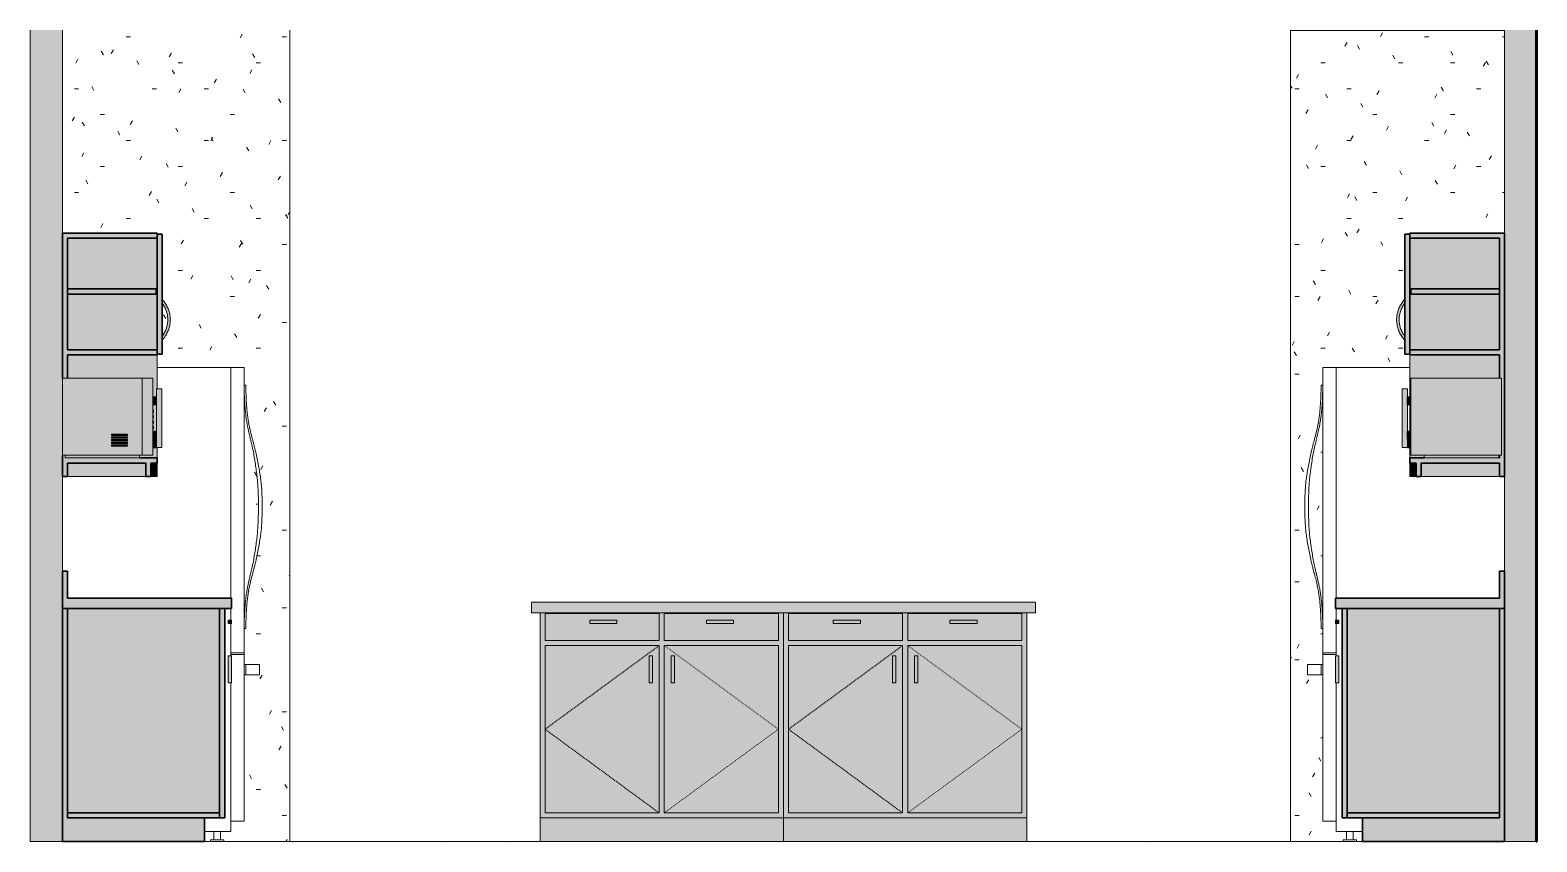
# Model space of a CAD drawing. Header units: inches. Extents: x -1667 to 6641, y -48 to 265.
# Drawn here: x 949.3 to 1172.1, y 0 to 120 of the extents above; entities that cross this region are included whole.
import ezdxf

# ---------------------------------------------------------------- set-up
doc = ezdxf.new("R2010")
doc.units = ezdxf.units.IN
doc.header["$MEASUREMENT"] = 0
doc.linetypes.add('Dash', pattern=[0.25, 0.125, -0.125])
for name, color, linetype, lineweight in [('A-GENM', 13, 'Continuous', 9), ('A-WALL-PATT', 111, 'Continuous', 18), ('C-BLDG-PADS', 91, 'Continuous', 9), ('I-FURN', 30, 'Continuous', 9), ('I-WALL', 2, 'Continuous', 18), ('Q-CASE', 31, 'Continuous', 9), ('Q-SPCQ', 91, 'Continuous', 9)]:
    doc.layers.add(name, color=color, linetype=linetype, lineweight=lineweight)
pattern_1 = [(0, (-2070.098, 0), (15.36, 3.84), [0.634, -10.886, 0.634, -10.886, -61.44]), (0, (-2070.098, 0), (15.36, 3.84), [-23.04, 0.634, -22.406, 0.634, -10.886, -26.88]), (0, (-2070.098, 0), (15.36, 3.84), [-57.6, 0.634, -7.046, 0.634, -18.566]), (120, (-2064.338, 1.92), (-11.0055376, 11.38215), [0.634, -10.886, 0.634, -10.886, -61.44]), (120, (-2064.338, 1.92), (-11.0055376, 11.38215), [-23.04, 0.634, -22.406, 0.634, -10.886, -26.88]), (120, (-2064.338, 1.92), (-11.0055376, 11.38215), [-57.6, 0.634, -7.046, 0.634, -18.566]), (240, (-2062.418, 9.6), (-4.3544624, -15.22215), [0.634, -10.886, 0.634, -10.886, -61.44]), (240, (-2062.418, 9.6), (-4.3544624, -15.22215), [-23.04, 0.634, -22.406, 0.634, -10.886, -26.88]), (240, (-2062.418, 9.6), (-4.3544624, -15.22215), [-57.6, 0.634, -7.046, 0.634, -18.566])]

# ---------------------------------------------------------------- blocks, each defined once
blk = doc.blocks.new('Open Source Metal Building_Exterior_rvt-6-Kitchen - South Elevation')
at = {"layer": 'C-BLDG-PADS'}
h = blk.add_hatch(dxfattribs=at)
h.set_pattern_fill('FP_17', style=0, pattern_type=2)
h.set_pattern_definition([(50, (-2070.098, 0), (13.77135, -1.20496), [1.44, -15.84]), (355, (-2070.098, 0), (-2.66442, 14.44218), [1.152, -12.672]), (100.451, (-2068.95, -0.1), (11.10708, 13.23737), [1.224, -13.462]), (46.184, (-2070.098, 3.84), (20.49128, -3.17785), [2.16, -23.76]), (96.636, (-2068.39, 3.575), (17.94587, 18.70315), [1.836, -20.193]), (351.184, (-2070.098, 3.84), (17.9454, 18.7026), [1.728, -19.008]), (21, (-2068.178, 2.88), (11.46052, -7.73037), [1.44, -15.84]), (326, (-2068.178, 2.88), (4.67135, 13.92315), [1.152, -12.672]), (71.451, (-2067.223, 2.236), (16.13207, 6.19284), [1.224, -13.462]), (37.5, (-2070.098, 0), (0.233123, 6.39175), [0.634, -11.885, 0.634, -12.23, -12.72]), (37.5, (-2070.098, 0), (0.233123, 6.39175), [-25.382, 0.634, -12.086]), (7.5, (-2070.098, 0), (5.05073, 7.57304), [0.634, -6.701, 0.634, -11.597, -4.848]), (7.5, (-2070.098, 0), (5.05073, 7.57304), [-19.565, 0.634, -4.214]), (327.5, (-2074.38, 0), (10.24958, -0.43289), [0.634, -4.166, 0.634, -14.342, -19.872]), (327.5, (-2074.38, 0), (10.24958, -0.43289), [-19.776, 0.634, -19.238]), (317.5, (-2076.3, 0), (11.19739, 1.922144), [0.634, -5.606, 0.634, -9.312, -14.112]), (317.5, (-2076.3, 0), (11.19739, 1.922144), [-16.186, 0.634, -13.478])])
h.paths.add_polyline_path([(-981.54, -0.04), (-897.99, -0.04), (-897.99, 0), (-1120.8, 0), (-1120.8, -0.04), (-988.51, -0.04)], flags=0)
at = {"layer": 'C-BLDG-PADS', "color": 250, "lineweight": 18}
blk.add_line((-897.99, 0), (-1120.8, 0), dxfattribs=at)
blk = doc.blocks.new('Counter Top-L Shaped - 24_ Depth U SHAPED-689926-Kitchen - South Elevation')
at = {"layer": 'Q-CASE'}
h = blk.add_hatch(color=256, dxfattribs=at)
h.paths.add_polyline_path([(-1116.03, 34.5), (-1091.03, 34.5), (-1091.03, 36), (-1115.28, 36), (-1115.28, 40), (-1116.03, 40)], flags=0)
h.paths.add_polyline_path([(-927.78, 34.5), (-902.78, 34.5), (-902.78, 40), (-903.53, 40), (-903.53, 36), (-927.78, 36)], flags=0)
at = {"layer": 'Q-CASE', "lineweight": 30}
for p, q in [((-1115.28, 40), (-1116.03, 40)), ((-1116.03, 40), (-1116.03, 34.5)), ((-1115.28, 36), (-1115.28, 40)), ((-902.78, 40), (-903.53, 40)), ((-903.53, 40), (-903.53, 36)), ((-902.78, 34.5), (-902.78, 40)), ((-1091.03, 36), (-1115.28, 36)), ((-1091.03, 34.5), (-1091.03, 36)), ((-903.53, 36), (-927.78, 36)), ((-927.78, 36), (-927.78, 34.5)), ((-1116.03, 34.5), (-1091.03, 34.5)), ((-927.78, 34.5), (-902.78, 34.5))]:
    blk.add_line(p, q, dxfattribs=at)
blk = doc.blocks.new('Haworth_Chair_Hi-Pad_Stool - High-336028-Kitchen - South Elevation')
at = {"layer": 'I-FURN'}
for p, q in [((-993.03, 28.36), (-993.03, 28.36)), ((-980.78, 28.29), (-980.78, 28.29))]:
    blk.add_line(p, q, dxfattribs=at)
at = {"layer": 'I-FURN', "flags": 128}
for points in [[(-993.19, 30.25), (-993.2, 30.25), (-993.2, 30.25)], [(-979.61, 30.25), (-979.61, 30.25), (-979.61, 30.25)]]:
    blk.add_lwpolyline(points, dxfattribs=at)
blk = doc.blocks.new('Refrigeration-Dacor-Millennia - PF36BNDFBK-518783-Kitchen - South Elevation')
at = {"layer": 'A-GENM', "lineweight": 18}
for p, q in [((-927.65, 70.12), (-929.65, 70.12)), ((-929.65, 70.12), (-929.65, 27.59)), ((-927.65, 36), (-927.65, 70.12)), ((-927.65, 32.75), (-927.65, 34.5)), ((-927.65, 27.5), (-927.65, 32.25)), ((-929.65, 27.59), (-929.65, 3)), ((-927.65, 3), (-927.65, 23.5)), ((-929.65, 3), (-927.65, 3))]:
    blk.add_line(p, q, dxfattribs=at)
at = {"layer": 'A-GENM'}
for p, q in [((-927.65, 70.12), (-929.65, 70.12)), ((-929.65, 70.12), (-929.65, 3)), ((-927.65, 36), (-927.65, 70.12)), ((-929.9, 67.53), (-929.65, 67.53)), ((-927.65, 32.75), (-927.65, 34.5)), ((-929.65, 31.53), (-929.9, 31.53)), ((-927.65, 27.5), (-927.65, 32.25)), ((-929.65, 27.94), (-927.65, 27.94)), ((-929.65, 27.69), (-927.65, 27.69)), ((-931.9, 24.69), (-931.9, 26.19)), ((-931.9, 26.19), (-929.65, 26.19)), ((-929.65, 24.69), (-931.9, 24.69)), ((-929.9, 26.19), (-929.9, 24.69)), ((-927.65, 3), (-927.65, 23.5)), ((-929.65, 3), (-927.65, 3)), ((-926.15, 0.25), (-926.65, 0.25)), ((-926.65, 0.25), (-926.65, 0)), ((-926.15, 1.5), (-926.15, 0.25)), ((-926.15, 0.25), (-925.15, 0.25)), ((-925.15, 0.25), (-925.15, 1.5)), ((-924.65, 0.25), (-925.15, 0.25)), ((-924.65, 0), (-924.65, 0.25))]:
    blk.add_line(p, q, dxfattribs=at)
for points in [[(-929.9, 31.53), (-929.9, 32.12), (-929.92, 32.95), (-929.96, 33.95), (-930.01, 34.63), (-930.06, 35.26), (-930.12, 35.86), (-930.2, 36.4), (-930.28, 36.91), (-930.36, 37.39), (-930.44, 37.76), (-930.5, 38.05), (-930.56, 38.34), (-930.65, 38.67), (-930.73, 39), (-930.8, 39.26), (-930.86, 39.51), (-930.95, 39.82), (-931.06, 40.23), (-931.17, 40.7), (-931.34, 41.37), (-931.6, 42.55), (-931.86, 43.88), (-932.05, 45.12), (-932.16, 45.98), (-932.23, 46.77), (-932.27, 47.51), (-932.3, 48.2), (-932.3, 48.87), (-932.3, 49.53), (-932.3, 50.19), (-932.3, 50.86), (-932.27, 51.56), (-932.23, 52.29), (-932.16, 53.09), (-932.05, 53.95), (-931.91, 54.87), (-931.73, 55.85), (-931.53, 56.85), (-931.34, 57.69), (-931.17, 58.37), (-931.07, 58.79), (-930.98, 59.12), (-930.91, 59.37), (-930.85, 59.62), (-930.78, 59.87), (-930.71, 60.13), (-930.65, 60.39), (-930.58, 60.66), (-930.52, 60.94), (-930.45, 61.23), (-930.39, 61.52), (-930.33, 61.83), (-930.28, 62.15), (-930.22, 62.49), (-930.17, 62.84), (-930.13, 63.21), (-930.08, 63.6), (-930.04, 64.01), (-930.01, 64.44), (-929.98, 64.89), (-929.94, 65.52), (-929.91, 66.38), (-929.9, 67.14), (-929.9, 67.53)], [(-929.65, 67.53), (-929.65, 66.94), (-929.67, 66.11), (-929.71, 65.12), (-929.76, 64.43), (-929.81, 63.8), (-929.87, 63.21), (-929.94, 62.66), (-930.02, 62.15), (-930.1, 61.67), (-930.18, 61.3), (-930.24, 61.01), (-930.3, 60.73), (-930.37, 60.39), (-930.45, 60.07), (-930.51, 59.81), (-930.57, 59.55), (-930.65, 59.24), (-930.75, 58.83), (-930.85, 58.37), (-930.99, 57.7), (-931.22, 56.51), (-931.42, 55.18), (-931.57, 53.95), (-931.65, 53.09), (-931.7, 52.3), (-931.73, 51.56), (-931.75, 50.86), (-931.75, 50.19), (-931.75, 49.53), (-931.75, 48.87), (-931.75, 48.2), (-931.73, 47.51), (-931.7, 46.77), (-931.65, 45.98), (-931.57, 45.12), (-931.46, 44.19), (-931.32, 43.22), (-931.15, 42.21), (-930.99, 41.37), (-930.85, 40.7), (-930.76, 40.28), (-930.68, 39.94), (-930.62, 39.69), (-930.56, 39.45), (-930.5, 39.19), (-930.44, 38.93), (-930.37, 38.67), (-930.31, 38.4), (-930.25, 38.12), (-930.19, 37.83), (-930.13, 37.54), (-930.08, 37.23), (-930.02, 36.91), (-929.97, 36.57), (-929.92, 36.22), (-929.87, 35.85), (-929.83, 35.46), (-929.79, 35.05), (-929.76, 34.62), (-929.73, 34.18), (-929.69, 33.54), (-929.66, 32.68), (-929.65, 31.93), (-929.65, 31.53)]]:
    blk.add_open_spline(points, degree=3, knots=[-1, -1, -1, -1, -0.977941, -0.966912, -0.955882, -0.944853, -0.933824, -0.922794, -0.911765, -0.900735, -0.889706, -0.884191, -0.878676, -0.867647, -0.856618, -0.851103, -0.845588, -0.834559, -0.823529, -0.808824, -0.794118, -0.764706, -0.705882, -0.676471, -0.647059, -0.617647, -0.588235, -0.558824, -0.529412, -0.5, -0.470588, -0.441176, -0.411765, -0.382353, -0.352941, -0.323529, -0.294118, -0.264706, -0.235294, -0.205882, -0.191176, -0.176471, -0.169118, -0.161765, -0.154412, -0.147059, -0.139706, -0.132353, -0.125, -0.117647, -0.110294, -0.102941, -0.095588, -0.088235, -0.080882, -0.073529, -0.066176, -0.058824, -0.051471, -0.044118, -0.036765, -0.029412, -0.014706, 0, 0, 0, 0], dxfattribs=at)
at = {"layer": 'Q-SPCQ'}
for p, q in [((-927.65, 36), (-927.65, 70.12)), ((-927.65, 70.12), (-916.78, 70.12)), ((-927.65, 32.75), (-927.65, 34.5)), ((-927.65, 27.5), (-927.65, 32.25)), ((-927.65, 1.5), (-927.65, 23.5)), ((-923.78, 1.5), (-927.65, 1.5))]:
    blk.add_line(p, q, dxfattribs=at)
blk = doc.blocks.new('Refrigeration-Dacor-Millennia - PF36BNDFBK-519146-Kitchen - South Elevation')
at = {"layer": 'A-GENM', "lineweight": 18}
for p, q in [((-1091.15, 70.12), (-1089.15, 70.12)), ((-1091.15, 36), (-1091.15, 70.12)), ((-1089.15, 70.12), (-1089.15, 27.59)), ((-1091.15, 32.75), (-1091.15, 34.5)), ((-1091.15, 27.5), (-1091.15, 32.25)), ((-1089.15, 27.59), (-1089.15, 3)), ((-1091.15, 3), (-1091.15, 23.5)), ((-1089.15, 3), (-1091.15, 3))]:
    blk.add_line(p, q, dxfattribs=at)
at = {"layer": 'A-GENM'}
for p, q in [((-1091.15, 70.12), (-1089.15, 70.12)), ((-1091.15, 36), (-1091.15, 70.12)), ((-1089.15, 70.12), (-1089.15, 3)), ((-1088.9, 67.53), (-1089.15, 67.53)), ((-1091.15, 32.75), (-1091.15, 34.5)), ((-1091.15, 27.5), (-1091.15, 32.25)), ((-1089.15, 31.53), (-1088.9, 31.53)), ((-1089.15, 27.94), (-1091.15, 27.94)), ((-1089.15, 27.69), (-1091.15, 27.69)), ((-1086.9, 26.19), (-1089.15, 26.19)), ((-1089.15, 24.69), (-1086.9, 24.69)), ((-1088.9, 26.19), (-1088.9, 24.69)), ((-1086.9, 24.69), (-1086.9, 26.19)), ((-1091.15, 3), (-1091.15, 23.5)), ((-1089.15, 3), (-1091.15, 3)), ((-1094.15, 0.25), (-1093.65, 0.25)), ((-1094.15, 0), (-1094.15, 0.25)), ((-1093.65, 0.25), (-1093.65, 1.5)), ((-1092.65, 0.25), (-1093.65, 0.25)), ((-1092.65, 1.5), (-1092.65, 0.25)), ((-1092.65, 0.25), (-1092.15, 0.25)), ((-1092.15, 0.25), (-1092.15, 0))]:
    blk.add_line(p, q, dxfattribs=at)
for points, knots in [([(-1089.15, 67.53), (-1089.15, 67.14), (-1089.14, 66.38), (-1089.11, 65.52), (-1089.08, 64.89), (-1089.05, 64.44), (-1089.01, 64.01), (-1088.98, 63.6), (-1088.93, 63.21), (-1088.89, 62.84), (-1088.84, 62.49), (-1088.78, 62.15), (-1088.73, 61.83), (-1088.67, 61.52), (-1088.61, 61.23), (-1088.56, 60.94), (-1088.49, 60.66), (-1088.43, 60.39), (-1088.37, 60.13), (-1088.31, 59.87), (-1088.25, 59.62), (-1088.19, 59.37), (-1088.13, 59.12), (-1088.05, 58.79), (-1087.95, 58.37), (-1087.81, 57.7), (-1087.65, 56.85), (-1087.49, 55.85), (-1087.35, 54.87), (-1087.24, 53.95), (-1087.16, 53.09), (-1087.11, 52.3), (-1087.06, 51.31), (-1087.05, 50.41), (-1087.05, 49.53), (-1087.05, 48.87), (-1087.06, 48.2), (-1087.08, 47.27), (-1087.13, 46.26), (-1087.24, 45.12), (-1087.35, 44.19), (-1087.49, 43.22), (-1087.65, 42.21), (-1087.81, 41.37), (-1087.95, 40.7), (-1088.05, 40.28), (-1088.13, 39.94), (-1088.19, 39.69), (-1088.25, 39.45), (-1088.31, 39.19), (-1088.37, 38.93), (-1088.43, 38.67), (-1088.49, 38.4), (-1088.56, 38.12), (-1088.61, 37.83), (-1088.67, 37.54), (-1088.73, 37.23), (-1088.78, 36.91), (-1088.84, 36.57), (-1088.89, 36.22), (-1088.93, 35.85), (-1088.98, 35.46), (-1089.01, 35.05), (-1089.05, 34.62), (-1089.08, 34.18), (-1089.11, 33.54), (-1089.14, 32.68), (-1089.15, 31.93), (-1089.15, 31.53)], [0, 0, 0, 0, 0.014706, 0.029412, 0.036765, 0.044118, 0.051471, 0.058824, 0.066176, 0.073529, 0.080882, 0.088235, 0.095588, 0.102941, 0.110294, 0.117647, 0.125, 0.132353, 0.139706, 0.147059, 0.154412, 0.161765, 0.169118, 0.176471, 0.191176, 0.205882, 0.235294, 0.264706, 0.294118, 0.323529, 0.352941, 0.382353, 0.411765, 0.470588, 0.5, 0.529412, 0.558824, 0.588235, 0.647059, 0.676471, 0.705882, 0.735294, 0.764706, 0.794118, 0.808824, 0.823529, 0.830882, 0.838235, 0.845588, 0.852941, 0.860294, 0.867647, 0.875, 0.882353, 0.889706, 0.897059, 0.904412, 0.911765, 0.919118, 0.926471, 0.933824, 0.941176, 0.948529, 0.955882, 0.963235, 0.970588, 0.985294, 1, 1, 1, 1]), ([(-1088.9, 31.53), (-1088.9, 31.93), (-1088.89, 32.68), (-1088.86, 33.54), (-1088.83, 34.18), (-1088.8, 34.63), (-1088.76, 35.05), (-1088.72, 35.46), (-1088.68, 35.85), (-1088.63, 36.22), (-1088.58, 36.57), (-1088.53, 36.91), (-1088.47, 37.23), (-1088.41, 37.54), (-1088.35, 37.84), (-1088.29, 38.12), (-1088.23, 38.4), (-1088.16, 38.67), (-1088.09, 38.93), (-1088.03, 39.19), (-1087.96, 39.45), (-1087.89, 39.7), (-1087.83, 39.94), (-1087.74, 40.28), (-1087.63, 40.7), (-1087.47, 41.37), (-1087.28, 42.21), (-1087.07, 43.22), (-1086.9, 44.19), (-1086.75, 45.12), (-1086.61, 46.26), (-1086.54, 47.27), (-1086.51, 48.2), (-1086.5, 48.87), (-1086.5, 49.53), (-1086.5, 50.19), (-1086.51, 50.86), (-1086.53, 51.56), (-1086.57, 52.29), (-1086.64, 53.09), (-1086.75, 53.95), (-1086.9, 54.87), (-1087.07, 55.85), (-1087.28, 56.85), (-1087.47, 57.69), (-1087.63, 58.37), (-1087.74, 58.79), (-1087.83, 59.12), (-1087.89, 59.37), (-1087.96, 59.62), (-1088.03, 59.87), (-1088.09, 60.13), (-1088.16, 60.39), (-1088.23, 60.66), (-1088.29, 60.94), (-1088.35, 61.23), (-1088.41, 61.52), (-1088.47, 61.83), (-1088.53, 62.15), (-1088.58, 62.49), (-1088.63, 62.84), (-1088.68, 63.21), (-1088.72, 63.6), (-1088.76, 64.01), (-1088.8, 64.44), (-1088.83, 64.89), (-1088.86, 65.52), (-1088.89, 66.38), (-1088.9, 67.14), (-1088.9, 67.53)], [0, 0, 0, 0, 0.014706, 0.029412, 0.036765, 0.044118, 0.051471, 0.058824, 0.066176, 0.073529, 0.080882, 0.088235, 0.095588, 0.102941, 0.110294, 0.117647, 0.125, 0.132353, 0.139706, 0.147059, 0.154412, 0.161765, 0.169118, 0.176471, 0.191176, 0.205882, 0.235294, 0.264706, 0.294118, 0.323529, 0.352941, 0.411765, 0.441176, 0.470588, 0.5, 0.529412, 0.558824, 0.588235, 0.617647, 0.647059, 0.676471, 0.705882, 0.735294, 0.764706, 0.794118, 0.808824, 0.823529, 0.830882, 0.838235, 0.845588, 0.852941, 0.860294, 0.867647, 0.875, 0.882353, 0.889706, 0.897059, 0.904412, 0.911765, 0.919118, 0.926471, 0.933824, 0.941176, 0.948529, 0.955882, 0.963235, 0.970588, 0.985294, 1, 1, 1, 1])]:
    blk.add_open_spline(points, degree=3, knots=knots, dxfattribs=at)
at = {"layer": 'Q-SPCQ'}
for p, q in [((-1091.15, 70.12), (-1102.03, 70.12)), ((-1091.15, 36), (-1091.15, 70.12)), ((-1091.15, 32.75), (-1091.15, 34.5)), ((-1091.15, 27.5), (-1091.15, 32.25)), ((-1091.15, 1.5), (-1091.15, 23.5)), ((-1095.03, 1.5), (-1091.15, 1.5))]:
    blk.add_line(p, q, dxfattribs=at)
blk = doc.blocks.new('Base Cabinet-Double Door _ 2 Drawer - 33_-581383-Kitchen - South Elevation')
at = {"layer": 'Q-CASE'}
h = blk.add_hatch(color=256, dxfattribs=at)
h.paths.add_polyline_path([(-923.78, 0), (-902.78, 0), (-902.78, 34.5), (-903.53, 34.5), (-903.53, 3.5), (-923.78, 3.5)], flags=0)
h.paths.add_polyline_path([(-926.03, 3.5), (-926.03, 34.5), (-926.78, 34.5), (-926.78, 3.5)], flags=0)
for points in [[(-926.03, 4.25), (-903.53, 4.25), (-903.53, 34.5), (-926.03, 34.5), (-926.03, 29.98)], [(-927.28, 32.25), (-927.28, 32.75), (-927.78, 32.75), (-927.78, 32.25)], [(-927.28, 23.5), (-927.28, 27.5), (-927.78, 27.5), (-927.78, 23.5)], [(-903.53, 3.5), (-903.53, 4.25), (-926.03, 4.25), (-926.03, 3.5)]]:
    blk.add_hatch(color=256, dxfattribs=at).paths.add_polyline_path(points, flags=0)
at = {"layer": 'Q-CASE', "lineweight": 30}
for p, q in [((-926.03, 34.5), (-926.78, 34.5)), ((-926.78, 34.5), (-926.78, 3.5)), ((-926.03, 3.5), (-926.03, 34.5)), ((-903.53, 34.5), (-903.53, 3.5)), ((-902.78, 34.5), (-903.53, 34.5)), ((-902.78, 0), (-902.78, 34.5)), ((-926.78, 3.5), (-926.03, 3.5)), ((-903.53, 4.25), (-926.03, 4.25)), ((-926.03, 4.25), (-926.03, 3.5)), ((-926.03, 3.5), (-903.53, 3.5)), ((-903.53, 3.5), (-923.78, 3.5)), ((-923.78, 3.5), (-923.78, 0)), ((-903.53, 3.5), (-903.53, 4.25)), ((-923.78, 0), (-902.78, 0))]:
    blk.add_line(p, q, dxfattribs=at)
at = {"layer": 'Q-CASE'}
for p, q in [((-927.78, 32.25), (-927.78, 32.75)), ((-927.78, 32.75), (-927.28, 32.75)), ((-927.28, 32.25), (-927.78, 32.25)), ((-927.28, 32.75), (-927.28, 32.25)), ((-927.78, 23.5), (-927.78, 27.5)), ((-927.78, 27.5), (-927.28, 27.5)), ((-927.28, 27.5), (-927.28, 23.5)), ((-927.28, 23.5), (-927.78, 23.5))]:
    blk.add_line(p, q, dxfattribs=at)
blk = doc.blocks.new('Base Cabinet-Double Door _ 2 Drawer - 36_-581377-Kitchen - South Elevation')
at = {"layer": 'Q-CASE'}
h = blk.add_hatch(color=256, dxfattribs=at)
h.paths.add_polyline_path([(-981.54, 3.5), (-973.4, 3.5), (-973.4, 33.86), (-1009.4, 33.86), (-1009.39, 3.5), (-988.51, 3.5)], flags=0)
h.paths.add_polyline_path([(-993.28, 23.5), (-993.28, 27.5), (-992.78, 27.5), (-992.78, 23.5)], flags=0)
h.paths.add_polyline_path([(-989.53, 23.5), (-990.03, 23.5), (-990.03, 27.5), (-989.53, 27.5), (-989.53, 26.23)], flags=0)
h.paths.add_polyline_path([(-1002.03, 32.25), (-1002.03, 32.75), (-998.03, 32.75), (-998.03, 32.25)], flags=0)
h.paths.add_polyline_path([(-984.78, 32.25), (-984.78, 32.75), (-980.78, 32.75), (-980.78, 32.25), (-981.54, 32.25)], flags=0)
h = blk.add_hatch(color=256, dxfattribs=at)
h.paths.add_polyline_path([(-992.78, 23.5), (-992.78, 27.5), (-993.28, 27.5), (-993.28, 23.5)], flags=0)
h.paths.add_polyline_path([(-990.03, 23.5), (-989.53, 23.5), (-989.53, 27.5), (-990.03, 27.5), (-990.03, 26.23)], flags=0)
h.paths.add_polyline_path([(-998.03, 32.25), (-998.03, 32.75), (-1002.03, 32.75), (-1002.03, 32.25)], flags=0)
h.paths.add_polyline_path([(-980.78, 32.25), (-980.78, 32.75), (-984.78, 32.75), (-984.78, 32.25), (-981.54, 32.25)], flags=0)
blk.add_hatch(color=256, dxfattribs=at).paths.add_polyline_path([(-988.51, 0), (-973.4, 0), (-973.4, 3.5), (-1009.4, 3.5), (-1009.39, 0), (-991.99, 0)], flags=0)
for p, q in [((-1009.4, 33.86), (-1009.4, 3.5)), ((-1008.65, 29.75), (-1008.65, 33.75)), ((-1008.65, 33.75), (-991.78, 33.75)), ((-991.78, 29.75), (-991.78, 33.75)), ((-991.03, 33.75), (-974.15, 33.75)), ((-991.03, 29.75), (-991.03, 33.75)), ((-974.15, 33.75), (-974.15, 29.75)), ((-973.4, 3.5), (-973.4, 33.86)), ((-998.03, 32.75), (-1002.03, 32.75)), ((-1002.03, 32.75), (-1002.03, 32.25)), ((-1002.03, 32.25), (-998.03, 32.25)), ((-998.03, 32.25), (-998.03, 32.75)), ((-980.78, 32.75), (-984.78, 32.75)), ((-984.78, 32.75), (-984.78, 32.25)), ((-984.78, 32.25), (-980.78, 32.25)), ((-980.78, 32.25), (-980.78, 32.75)), ((-991.78, 29.75), (-1008.65, 29.75)), ((-1008.65, 4.25), (-1008.65, 29)), ((-1008.65, 29), (-991.78, 29)), ((-991.78, 4.25), (-991.78, 29)), ((-974.15, 29.75), (-991.03, 29.75)), ((-991.03, 29), (-974.15, 29)), ((-991.03, 4.25), (-991.03, 29)), ((-974.15, 29), (-974.15, 4.25)), ((-992.78, 27.5), (-993.28, 27.5)), ((-993.28, 27.5), (-993.28, 23.5)), ((-992.78, 23.5), (-992.78, 27.5)), ((-989.53, 27.5), (-990.03, 27.5)), ((-990.03, 27.5), (-990.03, 23.5)), ((-989.53, 23.5), (-989.53, 27.5)), ((-993.28, 23.5), (-992.78, 23.5)), ((-990.03, 23.5), (-989.53, 23.5)), ((-1009.4, 3.5), (-973.4, 3.5)), ((-1009.4, 0), (-1009.4, 3.5)), ((-991.78, 4.25), (-1008.65, 4.25)), ((-974.15, 4.25), (-991.03, 4.25)), ((-973.4, 3.5), (-973.4, 0))]:
    blk.add_line(p, q, dxfattribs=at)
at = {"layer": 'Q-CASE', "linetype": 'Dash'}
for p, q in [((-991.78, 29), (-1008.65, 16.62)), ((-974.15, 16.62), (-991.03, 29)), ((-1008.65, 16.62), (-991.78, 4.25)), ((-991.03, 4.25), (-974.15, 16.62))]:
    blk.add_line(p, q, dxfattribs=at)
blk = doc.blocks.new('293304 - 293304 2-686755-Kitchen - South Elevation')
at = {"layer": 'Q-CASE'}
for points in [[(-917.53, 72.12), (-916.78, 72.12), (-916.78, 89.87), (-917.53, 89.87), (-917.53, 75.01)], [(-902.78, 54), (-902.78, 90), (-916.78, 90), (-916.78, 89.25), (-903.53, 89.25), (-903.53, 72.75), (-916.78, 72.75), (-916.78, 72), (-903.53, 72), (-903.53, 68.56), (-903.24, 68.56), (-903.24, 57.14), (-903.53, 57.14), (-903.53, 56.75), (-916.78, 56.75), (-916.78, 56), (-915.85, 56), (-915.85, 54), (-915.1, 54), (-915.1, 56), (-903.53, 56), (-903.53, 54)], [(-903.53, 81), (-903.53, 81.75), (-916.65, 81.75), (-916.65, 81), (-911.91, 81)], [(-917.53, 74.21), (-917.53, 74.47), (-918.08, 75.29), (-918.43, 76.22), (-918.54, 77.2), (-918.43, 78.18), (-918.08, 79.11), (-917.53, 79.96), (-917.53, 80.19), (-918.36, 78.96), (-918.7, 77.69), (-918.69, 76.71), (-918.36, 75.44), (-918.06, 74.97)], [(-917.53, 74.47), (-917.53, 74.74), (-918.17, 76), (-918.34, 76.74), (-918.36, 77.57), (-918.16, 78.44), (-917.53, 79.66), (-917.53, 79.93), (-918.08, 79.11), (-918.43, 78.18), (-918.54, 77.2), (-918.39, 76.13), (-918.08, 75.29), (-917.63, 74.62)], [(-916.78, 54), (-915.85, 54), (-915.85, 56), (-916.78, 56)], [(-903.53, 54), (-903.53, 56), (-915.1, 56), (-915.1, 54), (-904.28, 54)]]:
    blk.add_hatch(color=256, dxfattribs=at).paths.add_polyline_path(points, flags=0)
h = blk.add_hatch(color=256, dxfattribs=at)
h.paths.add_polyline_path([(-916.78, 56.75), (-914.66, 56.75), (-914.66, 57.14), (-916.63, 57.14), (-916.63, 58.23), (-916.78, 58.23), (-916.78, 57.14)], flags=0)
h.paths.add_polyline_path([(-903.63, 56.75), (-903.53, 56.75), (-903.53, 57.14), (-903.63, 57.14), (-903.63, 56.87)], flags=0)
h.paths.add_polyline_path([(-916.78, 60.69), (-916.63, 60.69), (-916.63, 61.08), (-916.7, 61.08), (-916.7, 61.47), (-916.63, 61.47), (-916.63, 61.87), (-916.7, 61.87), (-916.7, 62.26), (-916.63, 62.26), (-916.63, 62.66), (-916.7, 62.66), (-916.7, 63.05), (-916.63, 63.05), (-916.63, 63.44), (-916.7, 63.44), (-916.7, 63.84), (-916.63, 63.84), (-916.63, 64.59), (-916.78, 64.59), (-916.78, 61.08)], flags=0)
h.paths.add_polyline_path([(-916.63, 65.79), (-916.63, 68.56), (-903.53, 68.56), (-903.53, 72), (-916.78, 72), (-916.78, 65.79)], flags=0)
h.paths.add_polyline_path([(-911.91, 72.75), (-903.53, 72.75), (-903.53, 81), (-916.65, 81), (-916.65, 81.75), (-903.53, 81.75), (-903.53, 89.25), (-916.78, 89.25), (-916.78, 72.75)], flags=0)
at = {"layer": 'Q-CASE', "lineweight": 30}
for p, q in [((-916.78, 89.87), (-917.53, 89.87)), ((-917.53, 89.87), (-917.53, 72.12)), ((-902.78, 90), (-916.78, 90)), ((-916.78, 90), (-916.78, 89.25)), ((-916.78, 72.12), (-916.78, 89.87)), ((-916.78, 89.25), (-903.53, 89.25)), ((-903.53, 89.25), (-903.53, 72.75)), ((-902.78, 54), (-902.78, 90)), ((-903.53, 81.75), (-916.65, 81.75)), ((-916.65, 81.75), (-916.65, 81)), ((-916.65, 81), (-903.53, 81)), ((-903.53, 81), (-903.53, 81.75)), ((-917.53, 72.12), (-916.78, 72.12)), ((-903.53, 72.75), (-916.78, 72.75)), ((-916.78, 72.75), (-916.78, 72)), ((-916.78, 72), (-903.53, 72)), ((-903.53, 72), (-903.53, 68.56)), ((-914.66, 56.75), (-916.78, 56.75)), ((-916.78, 56.75), (-916.78, 56)), ((-916.78, 56), (-915.85, 56)), ((-915.85, 56), (-915.85, 54)), ((-915.1, 54), (-915.1, 56)), ((-915.1, 56), (-903.53, 56)), ((-903.53, 56.75), (-903.63, 56.75)), ((-903.53, 57.14), (-903.53, 56.75)), ((-903.53, 56), (-903.53, 54)), ((-915.85, 54), (-915.1, 54)), ((-903.53, 54), (-902.78, 54))]:
    blk.add_line(p, q, dxfattribs=at)
at = {"layer": 'Q-CASE'}
for p, q in [((-916.78, 72), (-916.78, 65.79)), ((-916.78, 64.59), (-916.78, 60.69)), ((-916.78, 58.23), (-916.78, 56.75)), ((-916.78, 54), (-916.78, 56)), ((-915.85, 54), (-916.78, 54)), ((-903.53, 54), (-915.1, 54))]:
    blk.add_line(p, q, dxfattribs=at)
at = {"layer": 'Q-CASE', "flags": 128}
for points in [[(-917.53, 80.21), (-917.65, 80.08), (-917.76, 79.94), (-917.87, 79.81), (-917.97, 79.66), (-918.06, 79.52), (-918.15, 79.37), (-918.24, 79.21), (-918.32, 79.06), (-918.39, 78.9), (-918.45, 78.74), (-918.51, 78.57), (-918.56, 78.4), (-918.61, 78.24), (-918.64, 78.07), (-918.68, 77.89), (-918.7, 77.72), (-918.72, 77.55), (-918.73, 77.37), (-918.73, 77.2), (-918.73, 77.02), (-918.72, 76.85), (-918.7, 76.67), (-918.67, 76.5), (-918.64, 76.33), (-918.6, 76.16), (-918.56, 75.99), (-918.51, 75.82), (-918.45, 75.66), (-918.38, 75.5), (-918.31, 75.34), (-918.24, 75.18), (-918.15, 75.03), (-918.06, 74.88), (-917.97, 74.73), (-917.86, 74.59), (-917.76, 74.45), (-917.64, 74.32), (-917.53, 74.19)], [(-917.53, 74.77), (-917.62, 74.89), (-917.71, 75.02), (-917.79, 75.16), (-917.87, 75.3), (-917.94, 75.44), (-918.01, 75.58), (-918.07, 75.73), (-918.13, 75.88), (-918.18, 76.03), (-918.22, 76.19), (-918.26, 76.34), (-918.29, 76.5), (-918.32, 76.65), (-918.34, 76.81), (-918.35, 76.97), (-918.35, 77.13), (-918.35, 77.29), (-918.35, 77.45), (-918.33, 77.61), (-918.31, 77.77), (-918.29, 77.93), (-918.26, 78.08), (-918.22, 78.24), (-918.17, 78.39), (-918.12, 78.54), (-918.07, 78.69), (-918, 78.84), (-917.93, 78.98), (-917.86, 79.12), (-917.78, 79.26), (-917.7, 79.4), (-917.6, 79.53), (-917.53, 79.63)]]:
    blk.add_lwpolyline(points, dxfattribs=at)
at = {"layer": 'Q-CASE'}
for points in [[(-917.53, 80.19), (-917.53, 80.19), (-917.53, 80.19), (-917.53, 80.2), (-917.53, 80.2), (-917.53, 80.21), (-917.53, 80.2), (-917.53, 80.2), (-917.53, 80.19), (-917.53, 80.19), (-917.53, 80.19)], [(-917.53, 74.21), (-917.53, 74.21), (-917.53, 74.21), (-917.53, 74.2), (-917.53, 74.2), (-917.53, 74.19), (-917.53, 74.2), (-917.53, 74.2), (-917.53, 74.21), (-917.53, 74.21), (-917.53, 74.21)]]:
    blk.add_open_spline(points, degree=3, knots=[0.4, 0.4, 0.4, 0.4, 0.4125, 0.425, 0.45, 0.5, 0.55, 0.575, 0.5875, 0.6, 0.6, 0.6, 0.6], dxfattribs=at)
blk = doc.blocks.new('Small_Microwave_14381 - Small_Microwave_14381-624995-Kitchen - South Elevation')
at = {"layer": 'I-FURN'}
for points in [[(-1116.03, 57.14), (-1109.33, 57.14), (-1109.33, 68.56), (-1116.03, 68.56), (-1116.03, 60)], [(-1103.4, 57.14), (-1102.64, 57.14), (-1102.64, 68.56), (-1104.22, 68.56), (-1104.22, 57.14)], [(-1101.74, 58.32), (-1101.74, 66.99), (-1102.13, 66.99), (-1102.11, 65.79), (-1102.1, 65.79), (-1102.12, 64.59), (-1102.13, 64.59), (-1102.12, 60.69), (-1102.1, 60.69), (-1102.12, 59.51), (-1102.13, 59.51), (-1102.12, 58.32), (-1101.84, 58.32)], [(-1101.65, 58.32), (-1101.34, 58.32), (-1101.36, 66.99), (-1101.74, 66.99), (-1101.74, 58.32)], [(-1102.1, 64.59), (-1102.1, 65.79), (-1102.64, 65.79), (-1102.64, 64.59)], [(-1102.57, 63.44), (-1102.57, 63.84), (-1102.64, 63.84), (-1102.64, 63.44)], [(-1102.57, 62.66), (-1102.57, 63.05), (-1102.64, 63.05), (-1102.64, 62.66)], [(-1106.42, 60.06), (-1106.42, 60.26), (-1108.79, 60.26), (-1108.79, 60.06), (-1106.88, 60.06)], [(-1102.57, 61.87), (-1102.57, 62.26), (-1102.64, 62.26), (-1102.64, 61.87)], [(-1102.57, 61.08), (-1102.57, 61.47), (-1102.64, 61.47), (-1102.64, 61.08)], [(-1102.1, 59.51), (-1102.1, 60.69), (-1102.64, 60.69), (-1102.64, 59.51)], [(-1106.42, 59.67), (-1106.42, 59.86), (-1108.79, 59.86), (-1108.79, 59.67), (-1106.88, 59.67)], [(-1106.88, 59.27), (-1106.42, 59.27), (-1106.42, 59.47), (-1108.79, 59.47), (-1108.79, 59.27)], [(-1106.88, 58.88), (-1106.42, 58.88), (-1106.42, 59.07), (-1108.79, 59.07), (-1108.79, 58.88)], [(-1106.42, 58.48), (-1106.42, 58.68), (-1108.79, 58.68), (-1108.79, 58.48), (-1106.88, 58.48)], [(-1102.15, 59.02), (-1102.15, 59.51), (-1102.64, 59.51), (-1102.64, 59.02)], [(-1102.15, 58.23), (-1102.15, 59.02), (-1102.64, 59.02), (-1102.64, 58.23)], [(-1109.45, 56.75), (-1109.33, 56.75), (-1109.33, 57.14), (-1115.63, 57.14), (-1115.63, 56.75), (-1109.48, 56.75)], [(-1106.42, 56.75), (-1104.61, 56.75), (-1104.61, 57.14), (-1109.33, 57.14), (-1109.33, 56.75), (-1106.88, 56.75)]]:
    blk.add_hatch(color=256, dxfattribs=at).paths.add_polyline_path(points, flags=0)
h = blk.add_hatch(color=256, dxfattribs=at)
h.paths.add_polyline_path([(-1109.33, 57.14), (-1104.22, 57.14), (-1104.22, 68.56), (-1109.33, 68.56), (-1109.33, 60)], flags=0)
h.paths.add_polyline_path([(-1106.88, 58.48), (-1108.79, 58.48), (-1108.79, 58.68), (-1106.42, 58.68), (-1106.42, 58.48)], flags=0)
h.paths.add_polyline_path([(-1106.42, 58.88), (-1108.79, 58.88), (-1108.79, 59.07), (-1106.42, 59.07)], flags=0)
h.paths.add_polyline_path([(-1106.42, 59.27), (-1108.79, 59.27), (-1108.79, 59.47), (-1106.42, 59.47)], flags=0)
h.paths.add_polyline_path([(-1106.42, 59.67), (-1108.79, 59.67), (-1108.79, 59.86), (-1106.42, 59.86)], flags=0)
h.paths.add_polyline_path([(-1108.79, 60.06), (-1108.79, 60.26), (-1106.42, 60.26), (-1106.42, 60.06), (-1106.88, 60.06)], flags=0)
for p, q in [((-1116.03, 68.56), (-1109.33, 68.56)), ((-1116.03, 57.14), (-1116.03, 68.56)), ((-1109.33, 68.56), (-1104.22, 68.56)), ((-1104.22, 68.56), (-1102.64, 68.56)), ((-1104.22, 57.14), (-1104.22, 68.56)), ((-1104.22, 57.14), (-1104.22, 68.56)), ((-1102.64, 68.56), (-1102.64, 57.14)), ((-1102.13, 66.99), (-1102.13, 58.32)), ((-1102.13, 66.99), (-1101.74, 66.99)), ((-1101.74, 66.99), (-1101.34, 66.99)), ((-1101.34, 58.32), (-1101.34, 66.99)), ((-1102.64, 65.79), (-1102.1, 65.79)), ((-1102.1, 64.59), (-1102.1, 65.79)), ((-1102.1, 64.59), (-1102.64, 64.59)), ((-1102.64, 63.84), (-1102.57, 63.84)), ((-1102.64, 63.44), (-1102.57, 63.44)), ((-1102.64, 63.05), (-1102.57, 63.05)), ((-1102.64, 62.66), (-1102.57, 62.66)), ((-1102.57, 63.84), (-1102.57, 63.44)), ((-1102.57, 63.05), (-1102.57, 62.66)), ((-1108.79, 60.06), (-1108.79, 60.26)), ((-1108.79, 60.26), (-1106.42, 60.26)), ((-1106.42, 60.26), (-1106.42, 60.06)), ((-1102.64, 62.26), (-1102.57, 62.26)), ((-1102.64, 61.87), (-1102.57, 61.87)), ((-1102.64, 61.47), (-1102.57, 61.47)), ((-1102.64, 61.08), (-1102.57, 61.08)), ((-1102.64, 60.69), (-1102.1, 60.69)), ((-1102.57, 62.26), (-1102.57, 61.87)), ((-1102.57, 61.47), (-1102.57, 61.08)), ((-1102.1, 59.51), (-1102.1, 60.69)), ((-1106.42, 60.06), (-1108.79, 60.06)), ((-1108.79, 59.67), (-1108.79, 59.86)), ((-1108.79, 59.86), (-1106.42, 59.86)), ((-1106.42, 59.67), (-1108.79, 59.67)), ((-1108.79, 59.27), (-1108.79, 59.47)), ((-1108.79, 59.47), (-1106.42, 59.47)), ((-1106.42, 59.27), (-1108.79, 59.27)), ((-1108.79, 58.88), (-1108.79, 59.07)), ((-1108.79, 59.07), (-1106.42, 59.07)), ((-1106.42, 58.88), (-1108.79, 58.88)), ((-1108.79, 58.48), (-1108.79, 58.68)), ((-1108.79, 58.68), (-1106.42, 58.68)), ((-1106.42, 58.48), (-1108.79, 58.48)), ((-1106.42, 59.86), (-1106.42, 59.67)), ((-1106.42, 59.47), (-1106.42, 59.27)), ((-1106.42, 59.07), (-1106.42, 58.88)), ((-1106.42, 58.68), (-1106.42, 58.48)), ((-1102.1, 59.51), (-1102.64, 59.51)), ((-1102.64, 58.23), (-1102.15, 58.23)), ((-1102.15, 59.51), (-1102.15, 59.02)), ((-1102.15, 59.02), (-1102.15, 58.23)), ((-1101.74, 58.32), (-1102.13, 58.32)), ((-1101.34, 58.32), (-1101.74, 58.32)), ((-1109.33, 57.14), (-1116.03, 57.14)), ((-1115.63, 56.75), (-1115.63, 57.14)), ((-1109.33, 56.75), (-1115.63, 56.75)), ((-1104.22, 57.14), (-1109.33, 57.14)), ((-1104.61, 56.75), (-1109.33, 56.75)), ((-1104.61, 56.75), (-1104.61, 57.14)), ((-1102.64, 57.14), (-1104.22, 57.14))]:
    blk.add_line(p, q, dxfattribs=at)
blk = doc.blocks.new('M_Counter Top-Island - 1220mm Depth-640051-Kitchen - South Elevation')
at = {"layer": 'Q-CASE'}
blk.add_hatch(color=256, dxfattribs=at).paths.add_polyline_path([(-988.51, 33.86), (-972.15, 33.86), (-972.15, 35.43), (-1046.65, 35.43), (-1046.65, 33.86), (-995.47, 33.86)], flags=0)
for p, q in [((-1046.65, 35.43), (-972.15, 35.43)), ((-1046.65, 35.43), (-1046.65, 33.86)), ((-972.15, 33.86), (-1046.65, 33.86)), ((-972.15, 33.86), (-972.15, 35.43))]:
    blk.add_line(p, q, dxfattribs=at)
blk = doc.blocks.new('Small_Microwave_14381 - Small_Microwave_14381-V22-Kitchen - South Elevation')
at = {"layer": 'I-FURN'}
for points in [[(-917.63, 58.32), (-917.53, 58.32), (-917.53, 66.99), (-917.93, 66.99), (-917.91, 58.32), (-917.73, 58.32)], [(-917.53, 58.32), (-917.14, 58.32), (-917.16, 59.51), (-917.17, 59.51), (-917.15, 60.69), (-917.14, 60.69), (-917.15, 64.59), (-917.17, 64.59), (-917.15, 65.79), (-917.14, 65.79), (-917.15, 66.99), (-917.53, 66.99), (-917.53, 60)], [(-909.93, 57.14), (-909.93, 68.56), (-916.63, 68.56), (-916.63, 57.14), (-911.91, 57.14)], [(-909.93, 57.14), (-903.24, 57.14), (-903.24, 68.56), (-909.93, 68.56), (-909.93, 60)], [(-917.17, 64.59), (-916.63, 64.59), (-916.63, 65.79), (-917.17, 65.79)], [(-916.63, 63.44), (-916.63, 63.84), (-916.7, 63.84), (-916.7, 63.44)], [(-916.63, 62.66), (-916.63, 63.05), (-916.7, 63.05), (-916.7, 62.66)], [(-917.14, 59.51), (-917.12, 59.51), (-917.12, 59.81), (-916.63, 59.81), (-916.63, 60.69), (-917.17, 60.69), (-917.17, 59.51)], [(-916.63, 61.87), (-916.63, 62.26), (-916.7, 62.26), (-916.7, 61.87)], [(-916.63, 61.08), (-916.63, 61.47), (-916.7, 61.47), (-916.7, 61.08)], [(-917.12, 59.02), (-916.63, 59.02), (-916.63, 59.81), (-917.12, 59.81), (-917.12, 59.23)], [(-916.63, 58.23), (-916.63, 59.02), (-917.12, 59.02), (-917.12, 58.23)], [(-909.93, 56.75), (-909.93, 57.14), (-914.66, 57.14), (-914.66, 56.75), (-911.91, 56.75)], [(-903.63, 56.75), (-903.63, 57.14), (-909.93, 57.14), (-909.93, 56.75)]]:
    blk.add_hatch(color=256, dxfattribs=at).paths.add_polyline_path(points, flags=0)
for p, q in [((-917.93, 66.99), (-917.93, 58.32)), ((-917.93, 66.99), (-917.53, 66.99)), ((-917.53, 66.99), (-917.14, 66.99)), ((-917.14, 58.32), (-917.14, 66.99)), ((-916.63, 68.56), (-909.93, 68.56)), ((-916.63, 57.14), (-916.63, 68.56)), ((-909.93, 68.56), (-903.24, 68.56)), ((-903.24, 68.56), (-903.24, 57.14)), ((-917.17, 65.79), (-916.63, 65.79)), ((-917.17, 65.79), (-917.17, 64.59)), ((-916.63, 64.59), (-917.17, 64.59)), ((-916.7, 63.44), (-916.7, 63.84)), ((-916.63, 63.84), (-916.7, 63.84)), ((-916.7, 63.44), (-916.63, 63.44)), ((-916.7, 62.66), (-916.7, 63.05)), ((-916.63, 63.05), (-916.7, 63.05)), ((-916.7, 62.66), (-916.63, 62.66)), ((-917.17, 60.69), (-916.63, 60.69)), ((-917.17, 60.69), (-917.17, 59.51)), ((-916.7, 61.87), (-916.7, 62.26)), ((-916.63, 62.26), (-916.7, 62.26)), ((-916.7, 61.87), (-916.63, 61.87)), ((-916.7, 61.08), (-916.7, 61.47)), ((-916.63, 61.47), (-916.7, 61.47)), ((-916.7, 61.08), (-916.63, 61.08)), ((-917.53, 58.32), (-917.93, 58.32)), ((-917.14, 58.32), (-917.53, 58.32)), ((-917.14, 59.51), (-917.17, 59.51)), ((-916.63, 59.81), (-917.12, 59.81)), ((-917.12, 59.02), (-917.12, 59.81)), ((-917.12, 58.23), (-917.12, 59.02)), ((-917.12, 58.23), (-916.63, 58.23)), ((-909.93, 57.14), (-916.63, 57.14)), ((-914.66, 57.14), (-914.66, 56.75)), ((-909.93, 56.75), (-914.66, 56.75)), ((-903.24, 57.14), (-909.93, 57.14)), ((-903.63, 56.75), (-909.93, 56.75)), ((-903.63, 56.75), (-903.63, 57.14))]:
    blk.add_line(p, q, dxfattribs=at)
blk = doc.blocks.new('Base Cabinet-Double Door _ 2 Drawer - 33_-689299-Kitchen - South Elevation')
at = {"layer": 'Q-CASE'}
h = blk.add_hatch(color=256, dxfattribs=at)
h.paths.add_polyline_path([(-1095.03, 0), (-1095.03, 3.5), (-1115.28, 3.5), (-1115.28, 34.5), (-1116.03, 34.5), (-1116.03, 0)], flags=0)
h.paths.add_polyline_path([(-1092.78, 3.5), (-1092.03, 3.5), (-1092.03, 34.5), (-1092.78, 34.5), (-1092.78, 29.98)], flags=0)
for points in [[(-1092.78, 4.25), (-1092.78, 34.5), (-1115.28, 34.5), (-1115.28, 4.25), (-1094.97, 4.25)], [(-1091.03, 32.25), (-1091.03, 32.75), (-1091.53, 32.75), (-1091.53, 32.25)], [(-1091.03, 23.5), (-1091.03, 27.5), (-1091.53, 27.5), (-1091.53, 23.5)], [(-1092.78, 3.5), (-1092.78, 4.25), (-1115.28, 4.25), (-1115.28, 3.5)]]:
    blk.add_hatch(color=256, dxfattribs=at).paths.add_polyline_path(points, flags=0)
at = {"layer": 'Q-CASE', "lineweight": 30}
for p, q in [((-1115.28, 34.5), (-1116.03, 34.5)), ((-1116.03, 34.5), (-1116.03, 0)), ((-1115.28, 3.5), (-1115.28, 34.5)), ((-1092.78, 34.5), (-1092.78, 3.5)), ((-1092.03, 34.5), (-1092.78, 34.5)), ((-1092.03, 3.5), (-1092.03, 34.5)), ((-1092.78, 4.25), (-1115.28, 4.25)), ((-1115.28, 4.25), (-1115.28, 3.5)), ((-1095.03, 3.5), (-1115.28, 3.5)), ((-1115.28, 3.5), (-1092.78, 3.5)), ((-1095.03, 0), (-1095.03, 3.5)), ((-1092.78, 3.5), (-1092.78, 4.25)), ((-1092.78, 3.5), (-1092.03, 3.5)), ((-1116.03, 0), (-1095.03, 0))]:
    blk.add_line(p, q, dxfattribs=at)
at = {"layer": 'Q-CASE'}
for p, q in [((-1091.53, 32.75), (-1091.03, 32.75)), ((-1091.53, 32.25), (-1091.53, 32.75)), ((-1091.03, 32.25), (-1091.53, 32.25)), ((-1091.03, 32.75), (-1091.03, 32.25)), ((-1091.53, 27.5), (-1091.03, 27.5)), ((-1091.53, 23.5), (-1091.53, 27.5)), ((-1091.03, 27.5), (-1091.03, 23.5)), ((-1091.03, 23.5), (-1091.53, 23.5))]:
    blk.add_line(p, q, dxfattribs=at)
blk = doc.blocks.new('293304 - 293304 2-686364-Kitchen - South Elevation')
at = {"layer": 'Q-CASE'}
h = blk.add_hatch(color=256, dxfattribs=at)
h.paths.add_polyline_path([(-1115.28, 54), (-1115.28, 56), (-1103.71, 56), (-1103.71, 54), (-1102.96, 54), (-1102.96, 56), (-1102.03, 56), (-1102.03, 56.75), (-1115.63, 56.75), (-1115.63, 57.14), (-1116.03, 57.14), (-1116.03, 54)], flags=0)
h.paths.add_polyline_path([(-1115.28, 68.56), (-1115.28, 72), (-1102.03, 72), (-1102.03, 72.75), (-1115.28, 72.75), (-1115.28, 89.25), (-1102.03, 89.25), (-1102.03, 90), (-1116.03, 90), (-1116.03, 68.56), (-1115.42, 68.56)], flags=0)
h = blk.add_hatch(color=256, dxfattribs=at)
h.paths.add_polyline_path([(-1103.81, 56.75), (-1102.03, 56.75), (-1102.03, 58.32), (-1102.13, 58.34), (-1102.15, 58.23), (-1102.64, 58.23), (-1102.64, 57.14), (-1104.61, 57.14), (-1104.61, 56.75), (-1103.87, 56.75)], flags=0)
h.paths.add_polyline_path([(-1102.64, 60.69), (-1102.13, 60.69), (-1102.13, 64.59), (-1102.64, 64.59), (-1102.64, 63.84), (-1102.57, 63.84), (-1102.57, 63.44), (-1102.64, 63.44), (-1102.64, 63.05), (-1102.57, 63.05), (-1102.57, 62.66), (-1102.64, 62.66), (-1102.64, 62.26), (-1102.57, 62.26), (-1102.57, 61.87), (-1102.64, 61.87), (-1102.64, 61.47), (-1102.57, 61.47), (-1102.57, 61.08), (-1102.64, 61.08)], flags=0)
h.paths.add_polyline_path([(-1102.13, 65.79), (-1102.12, 66.99), (-1102.03, 66.99), (-1102.03, 72), (-1115.28, 72), (-1115.28, 68.56), (-1102.64, 68.56), (-1102.64, 65.79)], flags=0)
h.paths.add_polyline_path([(-1106.88, 72.75), (-1102.03, 72.75), (-1102.03, 89.25), (-1115.28, 89.25), (-1115.28, 81.75), (-1102.15, 81.75), (-1102.15, 81), (-1115.28, 81), (-1115.28, 72.75)], flags=0)
for points in [[(-1102.03, 72.12), (-1101.28, 72.12), (-1101.28, 89.87), (-1102.03, 89.87), (-1102.03, 75.01)], [(-1102.15, 81), (-1102.15, 81.75), (-1115.28, 81.75), (-1115.28, 81), (-1106.88, 81)], [(-1101.28, 74.21), (-1100.54, 75.29), (-1100.45, 75.44), (-1100.12, 76.71), (-1100.11, 77.69), (-1100.45, 78.96), (-1101.28, 80.19), (-1101.28, 79.93), (-1100.72, 79.11), (-1100.38, 78.18), (-1100.26, 77.2), (-1100.38, 76.22), (-1100.72, 75.29), (-1101.28, 74.44), (-1101.28, 74.32)], [(-1101.28, 74.47), (-1100.72, 75.29), (-1100.38, 76.22), (-1100.26, 77.2), (-1100.41, 78.27), (-1100.72, 79.11), (-1101.28, 79.93), (-1101.28, 79.66), (-1100.64, 78.4), (-1100.45, 77.57), (-1100.47, 76.74), (-1100.65, 75.96), (-1101.28, 74.74), (-1101.28, 74.62)], [(-1103.71, 54), (-1103.71, 56), (-1115.28, 56), (-1115.28, 54), (-1105.43, 54)], [(-1102.03, 54), (-1102.03, 56), (-1102.96, 56), (-1102.96, 54)]]:
    blk.add_hatch(color=256, dxfattribs=at).paths.add_polyline_path(points, flags=0)
at = {"layer": 'Q-CASE', "lineweight": 30}
for p, q in [((-1102.03, 90), (-1116.03, 90)), ((-1116.03, 90), (-1116.03, 68.56)), ((-1115.28, 72.75), (-1115.28, 89.25)), ((-1115.28, 89.25), (-1102.03, 89.25)), ((-1102.03, 89.25), (-1102.03, 90)), ((-1101.28, 89.87), (-1102.03, 89.87)), ((-1102.03, 89.87), (-1102.03, 72.12)), ((-1101.28, 72.12), (-1101.28, 89.87)), ((-1102.15, 81.75), (-1115.28, 81.75)), ((-1115.28, 81.75), (-1115.28, 81)), ((-1115.28, 81), (-1102.15, 81)), ((-1102.15, 81), (-1102.15, 81.75)), ((-1102.03, 72.75), (-1115.28, 72.75)), ((-1115.28, 68.56), (-1115.28, 72)), ((-1115.28, 72), (-1102.03, 72)), ((-1102.03, 72), (-1102.03, 72.75)), ((-1102.03, 72.12), (-1101.28, 72.12)), ((-1116.03, 57.14), (-1116.03, 54)), ((-1115.28, 54), (-1115.28, 56)), ((-1115.28, 56), (-1103.71, 56)), ((-1102.03, 56.75), (-1104.61, 56.75)), ((-1103.71, 56), (-1103.71, 54)), ((-1102.96, 54), (-1102.96, 56)), ((-1102.96, 56), (-1102.03, 56)), ((-1102.03, 56), (-1102.03, 56.75)), ((-1116.03, 54), (-1115.28, 54)), ((-1103.71, 54), (-1102.96, 54))]:
    blk.add_line(p, q, dxfattribs=at)
at = {"layer": 'Q-CASE'}
for p, q in [((-1102.03, 66.99), (-1102.03, 72)), ((-1102.03, 56.75), (-1102.03, 58.32)), ((-1102.03, 56), (-1102.03, 54)), ((-1103.71, 54), (-1115.28, 54)), ((-1102.03, 54), (-1102.96, 54))]:
    blk.add_line(p, q, dxfattribs=at)
at = {"layer": 'Q-CASE', "flags": 128}
for points in [[(-1101.28, 79.63), (-1101.19, 79.51), (-1101.1, 79.38), (-1101.01, 79.24), (-1100.93, 79.1), (-1100.86, 78.96), (-1100.79, 78.82), (-1100.73, 78.67), (-1100.68, 78.52), (-1100.63, 78.37), (-1100.58, 78.21), (-1100.54, 78.06), (-1100.51, 77.9), (-1100.49, 77.75), (-1100.47, 77.59), (-1100.46, 77.43), (-1100.45, 77.27), (-1100.45, 77.11), (-1100.46, 76.95), (-1100.47, 76.79), (-1100.49, 76.63), (-1100.52, 76.47), (-1100.55, 76.32), (-1100.59, 76.16), (-1100.63, 76.01), (-1100.68, 75.86), (-1100.74, 75.71), (-1100.8, 75.56), (-1100.87, 75.42), (-1100.95, 75.28), (-1101.02, 75.14), (-1101.11, 75), (-1101.2, 74.87), (-1101.28, 74.77)], [(-1101.27, 74.19), (-1101.16, 74.32), (-1101.04, 74.46), (-1100.94, 74.59), (-1100.84, 74.74), (-1100.74, 74.88), (-1100.65, 75.03), (-1100.57, 75.19), (-1100.49, 75.34), (-1100.42, 75.5), (-1100.35, 75.66), (-1100.3, 75.83), (-1100.24, 76), (-1100.2, 76.16), (-1100.16, 76.33), (-1100.13, 76.51), (-1100.11, 76.68), (-1100.09, 76.85), (-1100.08, 77.03), (-1100.07, 77.2), (-1100.08, 77.38), (-1100.09, 77.55), (-1100.11, 77.73), (-1100.13, 77.9), (-1100.16, 78.07), (-1100.2, 78.24), (-1100.25, 78.41), (-1100.3, 78.58), (-1100.36, 78.74), (-1100.42, 78.9), (-1100.49, 79.06), (-1100.57, 79.22), (-1100.65, 79.37), (-1100.74, 79.52), (-1100.84, 79.67), (-1100.94, 79.81), (-1101.05, 79.95), (-1101.16, 80.08), (-1101.27, 80.21)]]:
    blk.add_lwpolyline(points, dxfattribs=at)
at = {"layer": 'Q-CASE'}
for points in [[(-1101.28, 80.19), (-1101.28, 80.19), (-1101.28, 80.19), (-1101.28, 80.2), (-1101.28, 80.2), (-1101.28, 80.21), (-1101.28, 80.2), (-1101.28, 80.2), (-1101.28, 80.19), (-1101.28, 80.19), (-1101.28, 80.19)], [(-1101.28, 74.21), (-1101.28, 74.21), (-1101.28, 74.21), (-1101.28, 74.2), (-1101.28, 74.2), (-1101.28, 74.19), (-1101.28, 74.2), (-1101.28, 74.2), (-1101.28, 74.21), (-1101.28, 74.21), (-1101.28, 74.21)]]:
    blk.add_open_spline(points, degree=3, knots=[0.4, 0.4, 0.4, 0.4, 0.4125, 0.425, 0.45, 0.5, 0.55, 0.575, 0.5875, 0.6, 0.6, 0.6, 0.6], dxfattribs=at)

msp = doc.modelspace()

# ---------------------------------------------------------------- hatches: boundary and pattern name
at = {"layer": 'A-WALL-PATT', "lineweight": 9}
h = msp.add_hatch(dxfattribs=at)
h.set_pattern_fill('FP_16', color=256, style=0, pattern_type=2)
h.set_pattern_definition(pattern_1)
h.paths.add_polyline_path([(980.95, 67.53), (980.95, 31.53), (980.99, 33.7), (981.12, 35.46), (981.38, 37.23), (981.57, 38.24), (982.34, 41.65), (982.59, 43.08), (982.61, 43.21), (982.85, 45.1), (982.99, 46.76), (983.04, 48.2), (983.04, 50.19), (983.02, 51.56), (982.93, 53.1), (982.85, 53.96), (982.75, 54.88), (982.59, 55.98), (982.34, 57.41), (982.25, 57.86), (981.81, 59.79), (981.54, 60.94), (981.31, 62.16), (981.12, 63.6), (980.99, 65.37)], flags=0)
h.paths.add_polyline_path([(987.7, 0), (987.7, 120.03), (954.07, 120.03), (954.07, 90), (968.07, 90), (968.07, 89.87), (968.82, 89.87), (968.82, 80.19), (969.65, 78.96), (969.99, 77.65), (969.98, 76.71), (969.65, 75.44), (969.2, 74.74), (968.82, 74.21), (968.82, 72.12), (968.07, 72.12), (968.07, 70.12), (980.95, 70.12), (980.95, 67.53), (981.2, 67.53), (981.24, 65.37), (981.38, 63.6), (981.57, 62.16), (981.81, 60.94), (982.85, 56.67), (983.02, 55.85), (983.2, 54.88), (983.34, 53.96), (983.5, 52.49), (983.52, 52.3), (983.59, 50.86), (983.59, 48.74), (983.56, 47.5), (983.52, 46.76), (983.45, 45.96), (983.32, 44.99), (983.2, 44.18), (982.85, 42.4), (982.59, 41.2), (981.68, 37.48), (981.54, 36.7), (981.38, 35.46), (981.24, 33.69), (981.2, 31.53), (980.95, 31.53), (980.95, 26.19), (983.2, 26.19), (983.2, 24.69), (980.95, 24.69), (980.95, 3), (978.95, 3), (978.95, 1.5), (977.45, 1.5), (977.45, 0.25), (977.95, 0.25), (977.95, 0), (980.95, 0)], flags=0)
h.paths.add_polyline_path([(975.07, 0), (975.95, 0), (975.95, 0.25), (976.45, 0.25), (976.45, 1.5), (975.07, 1.5), (975.07, 0.25)], flags=0)
h.paths.add_polyline_path([(968.82, 74.74), (969.46, 76), (969.63, 76.74), (969.65, 77.57), (969.43, 78.47), (968.82, 79.66), (968.82, 74.97)], flags=0)
h.paths.add_polyline_path([(949.32, 113), (949.32, 120.03), (949.3, 120.03), (949.3, 113)], flags=0)
h = msp.add_hatch(dxfattribs=at)
h.set_pattern_fill('FP_16', color=256, style=0, pattern_type=2)
h.set_pattern_definition(pattern_1)
h.paths.add_polyline_path([(1140.45, 31.53), (1140.45, 67.53), (1140.4, 65.37), (1140.27, 63.6), (1140.01, 61.83), (1139.82, 60.82), (1139.05, 57.41), (1138.8, 55.98), (1138.78, 55.85), (1138.54, 53.96), (1138.4, 52.3), (1138.35, 50.86), (1138.35, 48.74), (1138.37, 47.5), (1138.46, 45.96), (1138.55, 44.99), (1138.65, 44.18), (1138.8, 43.08), (1139.05, 41.65), (1139.14, 41.2), (1139.58, 39.27), (1139.85, 38.12), (1140.08, 36.91), (1140.27, 35.46), (1140.4, 33.69)], flags=0)
h.paths.add_polyline_path([(1135.7, 0), (1143.45, 0), (1143.45, 0.25), (1143.95, 0.25), (1143.95, 1.5), (1142.45, 1.5), (1142.45, 3), (1140.45, 3), (1140.45, 24.69), (1138.2, 24.69), (1138.2, 26.19), (1140.45, 26.19), (1140.45, 31.53), (1140.2, 31.53), (1140.15, 33.7), (1140.01, 35.46), (1139.82, 36.91), (1139.58, 38.12), (1138.54, 42.4), (1138.37, 43.21), (1138.07, 44.99), (1138.05, 45.1), (1137.94, 45.96), (1137.87, 46.76), (1137.8, 48.2), (1137.8, 50.19), (1137.83, 51.56), (1137.89, 52.49), (1137.94, 53.1), (1138.05, 53.96), (1138.19, 54.88), (1138.54, 56.67), (1138.8, 57.86), (1139.6, 61.04), (1139.85, 62.36), (1140.01, 63.6), (1140.15, 65.37), (1140.2, 67.53), (1140.45, 67.53), (1140.45, 70.12), (1153.32, 70.12), (1153.32, 72.12), (1152.57, 72.12), (1152.57, 74.21), (1151.83, 75.29), (1151.74, 75.44), (1151.41, 76.71), (1151.42, 77.77), (1151.74, 78.96), (1152.57, 80.19), (1152.57, 89.87), (1153.32, 89.87), (1153.32, 90), (1167.32, 90.02), (1167.32, 120), (1135.7, 120), (1135.7, 3)], flags=0)
h.paths.add_polyline_path([(1146.32, 0), (1146.32, 1.5), (1144.95, 1.5), (1144.95, 0.25), (1145.45, 0.25), (1145.45, 0)], flags=0)
h.paths.add_polyline_path([(1152.57, 74.74), (1152.57, 79.66), (1151.93, 78.4), (1151.74, 77.55), (1151.77, 76.71), (1151.94, 75.96), (1152.46, 74.97)], flags=0)
at = {"layer": 'I-WALL'}
for points in [[(954.07, 0), (954.07, 120.03), (949.32, 120.03), (949.32, 0)], [(1172.07, 0), (1172.07, 120.03), (1167.32, 120.03), (1167.32, 0)], [(1172.07, 0), (1172.11, 0.02), (1172.11, 120.03), (1172.07, 120.03), (1172.07, 29.98)]]:
    msp.add_hatch(color=256, dxfattribs=at).paths.add_polyline_path(points, flags=0)

# ---------------------------------------------------------------- linework, layer by layer
for p, q in [((949.32, 120.03), (949.32, 0)), ((954.07, 68.56), (954.07, 120.03)), ((987.7, 0), (987.7, 120.03)), ((1167.32, 120), (1135.7, 120)), ((1135.7, 120), (1135.7, 0)), ((1167.32, 120.03), (1167.32, 0)), ((949.3, 113), (949.32, 113)), ((954.07, 0), (954.07, 57.14)), ((949.32, 0), (954.07, 0)), ((1167.32, 0), (1172.07, 0))]:
    msp.add_line(p, q, dxfattribs=at)
at = {"layer": 'I-WALL', "lineweight": 60}
for p, q in [((1172.07, 120.03), (1172.07, 0)), ((1172.07, 0), (1172.11, 0))]:
    msp.add_line(p, q, dxfattribs=at)

# ---------------------------------------------------------------- block references
at = {"color": 90, "lineweight": 5}
msp.add_blockref('Open Source Metal Building_Exterior_rvt-6-Kitchen - South Elevation', (2070.1, 0), dxfattribs=at)
at = {"layer": 'I-FURN'}
for name in ['Small_Microwave_14381 - Small_Microwave_14381-624995-Kitchen - South Elevation', 'Small_Microwave_14381 - Small_Microwave_14381-V22-Kitchen - South Elevation', 'Haworth_Chair_Hi-Pad_Stool - High-336028-Kitchen - South Elevation']:
    msp.add_blockref(name, (2070.1, 0), dxfattribs=at)
at = {"layer": 'Q-CASE'}
for name, p in [('293304 - 293304 2-686364-Kitchen - South Elevation', (2070.1, 0)), ('293304 - 293304 2-686755-Kitchen - South Elevation', (2070.1, 0)), ('Counter Top-L Shaped - 24_ Depth U SHAPED-689926-Kitchen - South Elevation', (2070.1, 0)), ('Base Cabinet-Double Door _ 2 Drawer - 33_-689299-Kitchen - South Elevation', (2070.1, 0)), ('M_Counter Top-Island - 1220mm Depth-640051-Kitchen - South Elevation', (2070.1, 0)), ('Base Cabinet-Double Door _ 2 Drawer - 36_-581377-Kitchen - South Elevation', (2034.1, 0)), ('Base Cabinet-Double Door _ 2 Drawer - 36_-581377-Kitchen - South Elevation', (2070.1, 0)), ('Base Cabinet-Double Door _ 2 Drawer - 33_-581383-Kitchen - South Elevation', (2070.1, 0))]:
    msp.add_blockref(name, p, dxfattribs=at)
at = {"layer": 'Q-SPCQ'}
for name in ['Refrigeration-Dacor-Millennia - PF36BNDFBK-519146-Kitchen - South Elevation', 'Refrigeration-Dacor-Millennia - PF36BNDFBK-518783-Kitchen - South Elevation']:
    msp.add_blockref(name, (2070.1, 0), dxfattribs=at)

doc.saveas('drawing.dxf')
